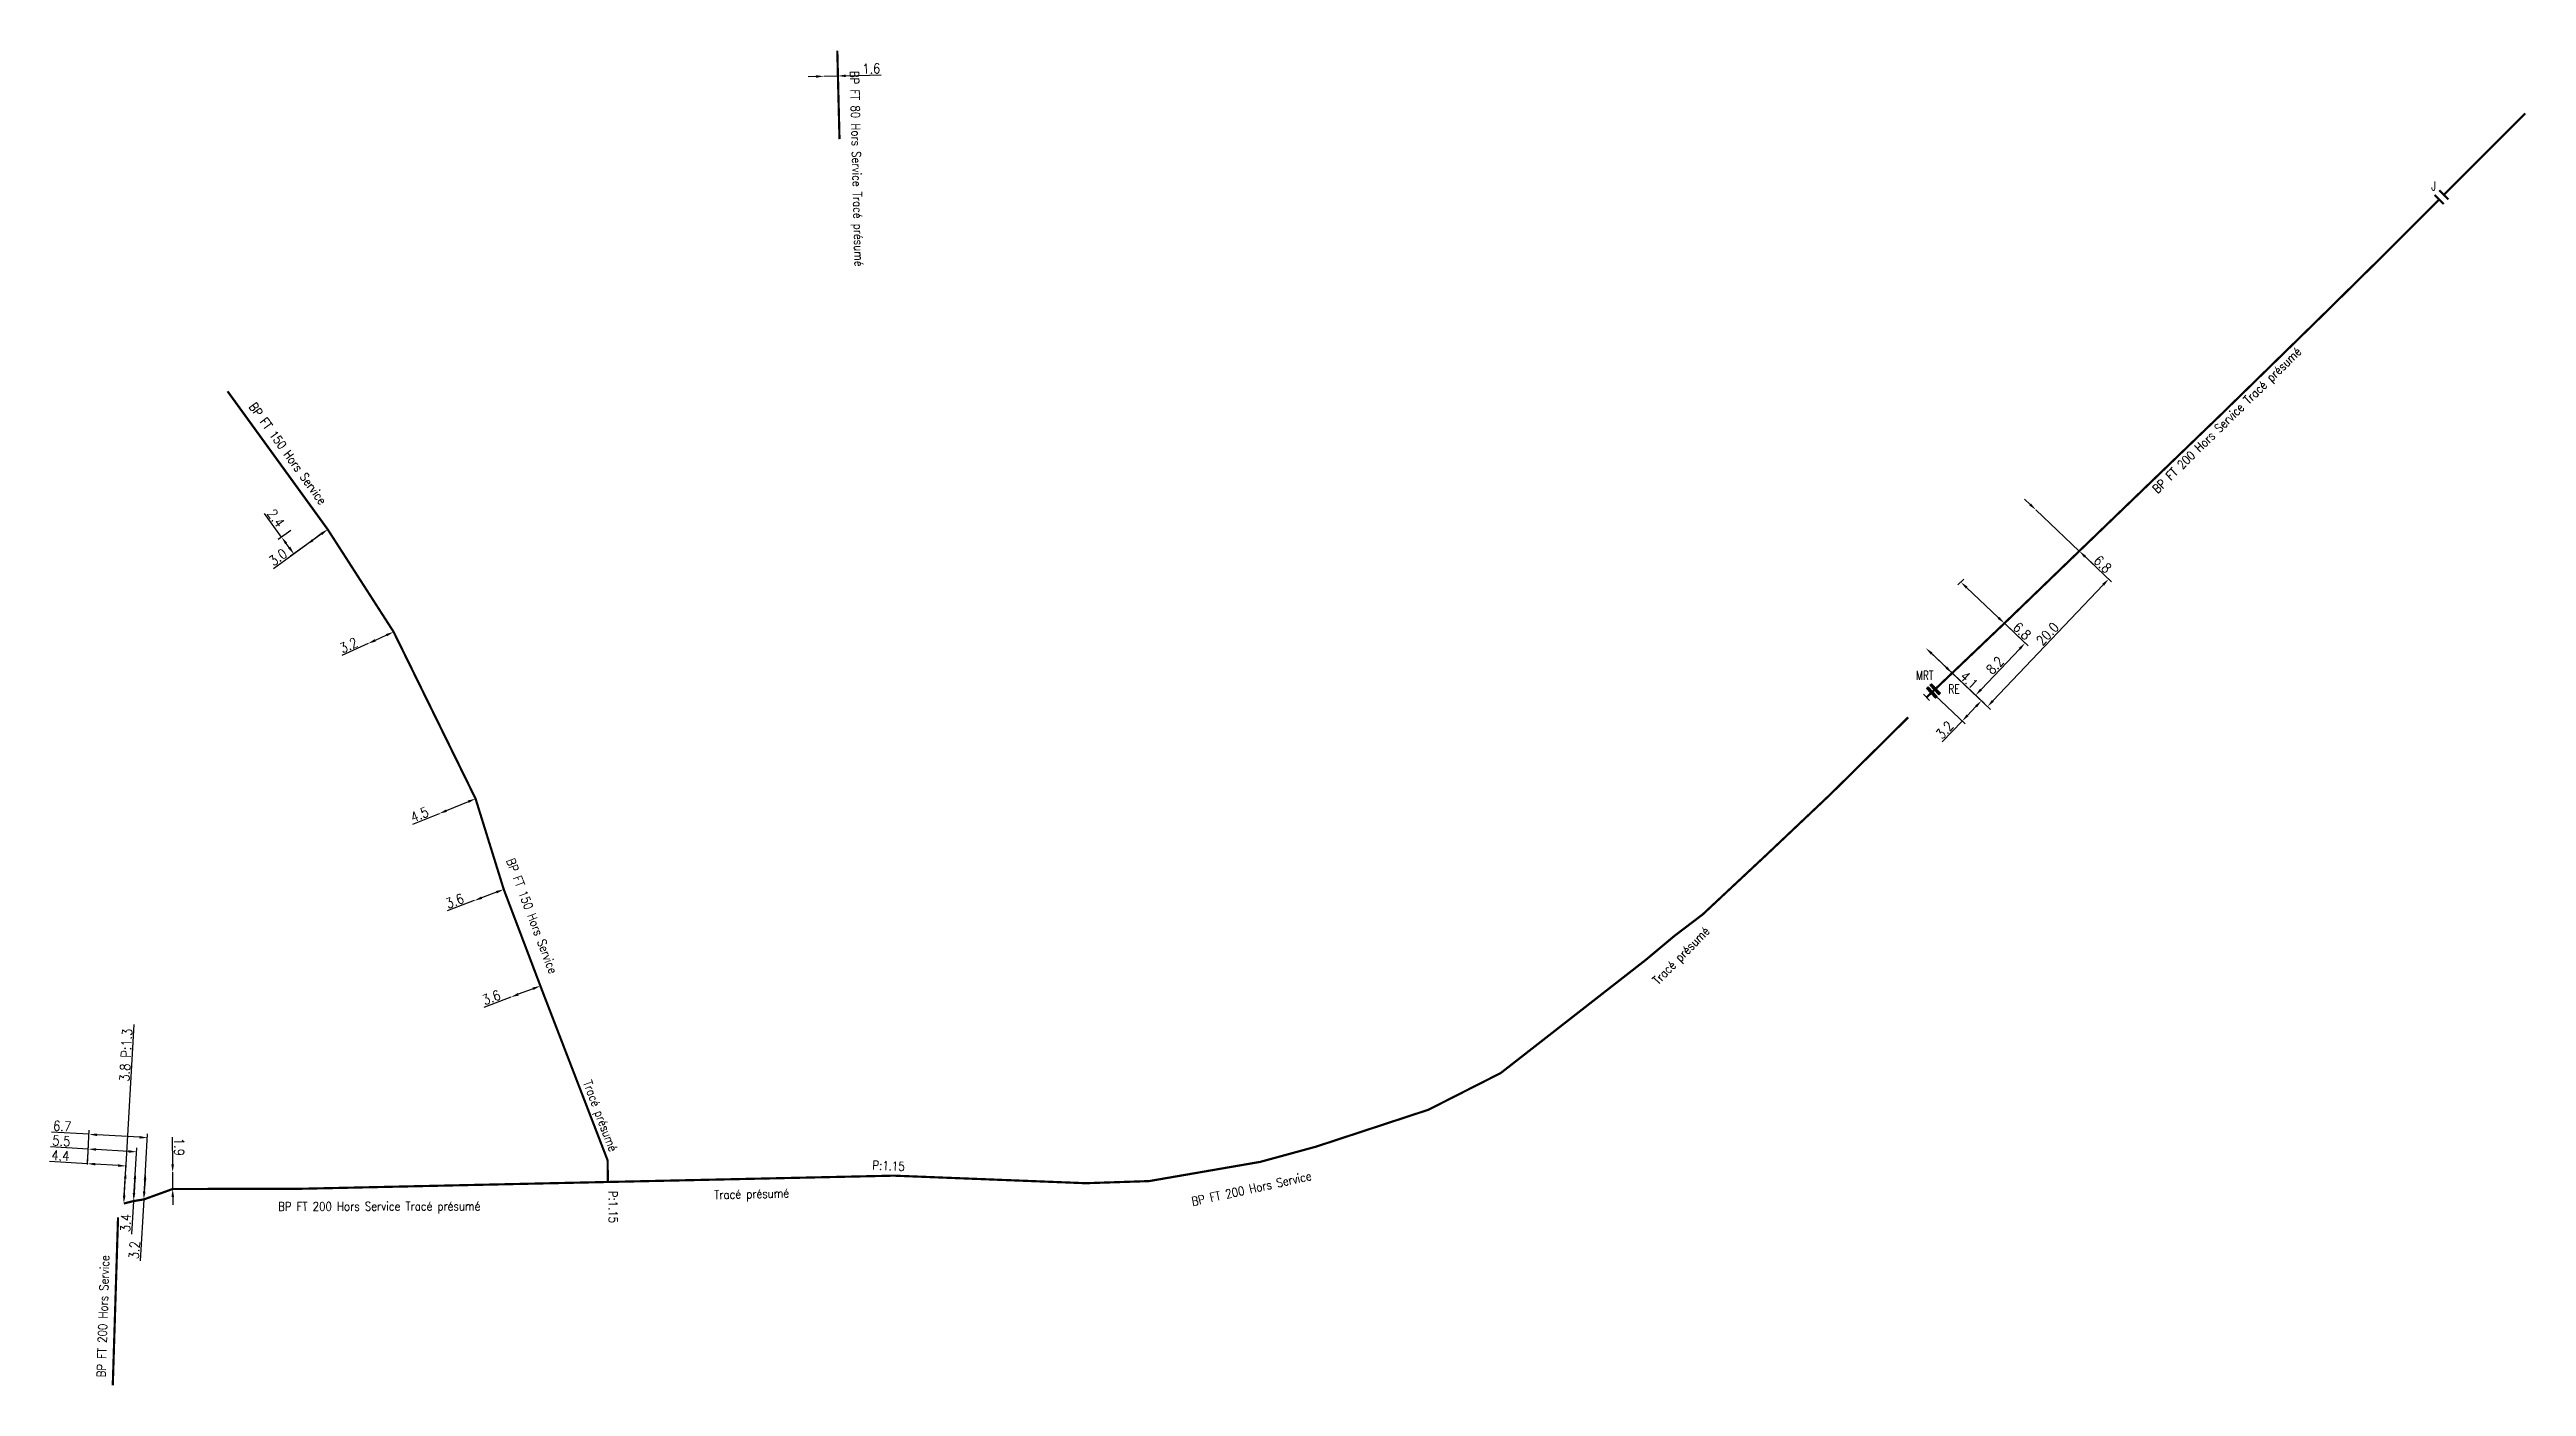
# Model space of a CAD drawing. Header units: millimetres. Extents: x 185000 to 186000, y 128000 to 129005.
# Drawn here: x 185562.6 to 185844.6, y 128057 to 128209.3 of the extents above; entities that cross this region are included whole.
import ezdxf
from ezdxf.enums import TextEntityAlignment as Align

# ---------------------------------------------------------------- set-up
doc = ezdxf.new("R2010")
doc.units = ezdxf.units.MM
doc.header["$PDMODE"] = 34
doc.linetypes.add('L_25_FT', pattern=[2000, 1000, 1000])
doc.layers.get('0').update_dxf_attribs({"linetype": 'CONTINUOUS'})
doc.layers.get('DEFPOINTS').update_dxf_attribs({"linetype": 'CONTINUOUS'})
doc.layers.add('L_908', color=5, linetype='CONTINUOUS')
doc.styles.add('G_ROMANS', font='ROMANS.SHX', dxfattribs={"width": 0.75})
doc.styles.get("Standard").update_dxf_attribs({"font": 'romans.shx', "width": 0.85})
doc.linetypes.add('BP_HS', pattern='A,2,-1,["G",Standard,S=0.85,R=0,X=-0.27,Y=-0.4],-1', length=4)
doc.dimstyles.get("Standard").update_dxf_attribs({"dimtxt": 1.5, "dimasz": 1.2, "dimexe": 0.625, "dimexo": 0.625, "dimgap": 0.25, "dimtad": 1, "dimdec": 1, "dimzin": 0, "dimdsep": 46, "dimtxsty": 'Standard', "dimcen": -0.5, "dimadec": 0, "dimazin": 0, "dimtfac": 1, "dimtdec": 1, "dimtmove": 0, "dimatfit": 3, "dimfxl": 0, "dimtolj": 1, "dimtzin": 0, "dimarcsym": 0})

msp = doc.modelspace()

# ---------------------------------------------------------------- texts
at = {"layer": 'L_908', "linetype": 'L_25_FT', "width": 0.85}
for s, rotation, p in [('BP FT 80 Hors Service Tracé présumé', 271.3964, (185654.34, 128195.67)), ('BP FT 200 Hors Service Tracé présumé', 44.3488, (185810.59, 128166.93)), ('BP FT 150 Hors Service', 305.9296, (185589.73, 128163.24)), ('BP FT 150 Hors Service', 290.7741, (185617.52, 128110.57)), ('Tracé présumé', 45.4998, (185748.46, 128105.92)), ('Tracé présumé', 290.7741, (185625.14, 128087.72)), ('P:1.15', 357.7428, (185658.11, 128082.09)), ('BP FT 200 Hors Service', 12.3537, (185699.42, 128079.51)), ('P:1.15', 270.5087, (185626.74, 128077.41)), ('Tracé présumé', 1.2673, (185642.52, 128078.72)), ('BP FT 200 Hors Service Tracé présumé', 0.13, (185600.11, 128077.34)), ('BP FT 200 Hors Service', 88.2032, (185568.64, 128064.95))]:
    msp.add_text(s, height=1, rotation=rotation, dxfattribs=at).set_placement(p, align=Align.MIDDLE)

# ---------------------------------------------------------------- blocks, each defined once
blk = doc.blocks.new('*D135')
at = {"layer": 'DEFPOINTS', "color": 0, "linetype": 'Continuous', "transparency": 16777216}
for p in [(185590.41, 128154.76), (185594.24, 128154.59), (185588.98, 128153.72)]:
    blk.add_point(p, dxfattribs=at)
at = {"layer": 'L_908', "color": 0, "linetype": 'Continuous', "lineweight": -2, "transparency": 16777216}
for p, q in [((185588.98, 128153.72), (185587.03, 128156.41)), ((185590.03, 128154.48), (185588.6, 128153.45)), ((185589.86, 128152.53), (185589.51, 128153)), ((185593.86, 128154.32), (185590.01, 128151.53))]:
    blk.add_line(p, q, dxfattribs=at)
at = {"layer": 'L_908', "color": 0, "linetype": 'Continuous', "transparency": 16777216}
for points in [[(185589.63, 128153.08), (185589.39, 128152.91), (185588.98, 128153.72)], [(185589.98, 128152.62), (185589.73, 128152.44), (185590.39, 128151.8)]]:
    blk.add_solid(points, dxfattribs=at)
at = {"layer": 'L_908', "color": 0, "linetype": 'Continuous', "transparency": 16777216, "insert": (185588.35, 128155.87), "char_height": 1.125, "attachment_point": 5, "rotation": 306.0879}
blk.add_mtext('\\A1;2.4', dxfattribs=at)
blk = doc.blocks.new('*D136')
at = {"layer": 'DEFPOINTS', "color": 0, "linetype": 'Continuous', "transparency": 16777216}
for p in [(185594.24, 128154.59), (185591.81, 128152.83), (185591.81, 128152.83)]:
    blk.add_point(p, dxfattribs=at)
at = {"layer": 'L_908', "color": 0, "linetype": 'Continuous', "lineweight": -2, "transparency": 16777216}
for p, q in [((185591.81, 128152.83), (185588.06, 128150.11)), ((185593.51, 128154.07), (185592.54, 128153.36))]:
    blk.add_line(p, q, dxfattribs=at)
at = {"layer": 'L_908', "color": 0, "linetype": 'Continuous', "transparency": 16777216}
for points in [[(185593.42, 128154.19), (185593.6, 128153.94), (185594.24, 128154.59)], [(185592.45, 128153.48), (185592.62, 128153.24), (185591.81, 128152.83)]]:
    blk.add_solid(points, dxfattribs=at)
at = {"layer": 'L_908', "color": 0, "linetype": 'Continuous', "transparency": 16777216, "insert": (185588.58, 128151.42), "char_height": 1.125, "attachment_point": 5, "rotation": 35.9616}
blk.add_mtext('\\A1;3.0', dxfattribs=at)
blk = doc.blocks.new('*D137')
at = {"layer": 'DEFPOINTS', "color": 0, "linetype": 'Continuous', "transparency": 16777216}
for p in [(185598.84, 128141.58), (185598.84, 128141.58), (185601.75, 128142.91)]:
    blk.add_point(p, dxfattribs=at)
at = {"layer": 'L_908', "color": 0, "linetype": 'Continuous', "lineweight": -2, "transparency": 16777216}
for p, q in [((185598.84, 128141.58), (185595.86, 128140.22)), ((185600.93, 128142.53), (185599.66, 128141.95))]:
    blk.add_line(p, q, dxfattribs=at)
at = {"layer": 'L_908', "color": 0, "linetype": 'Continuous', "transparency": 16777216}
for points in [[(185599.59, 128142.09), (185599.72, 128141.81), (185598.84, 128141.58)], [(185600.87, 128142.67), (185600.99, 128142.4), (185601.75, 128142.91)]]:
    blk.add_solid(points, dxfattribs=at)
at = {"layer": 'L_908', "color": 0, "linetype": 'Continuous', "transparency": 16777216, "insert": (185596.63, 128141.39), "char_height": 1.125, "attachment_point": 5, "rotation": 24.5389}
blk.add_mtext('\\A1;3.2', dxfattribs=at)
blk = doc.blocks.new('*D138')
at = {"layer": 'DEFPOINTS', "color": 0, "linetype": 'Continuous', "transparency": 16777216}
for p in [(185611.08, 128123.91), (185606.92, 128122.2), (185606.92, 128122.2)]:
    blk.add_point(p, dxfattribs=at)
at = {"layer": 'L_908', "color": 0, "linetype": 'Continuous', "lineweight": -2, "transparency": 16777216}
for p, q in [((185610.25, 128123.57), (185607.75, 128122.54)), ((185606.92, 128122.2), (185603.89, 128120.96))]:
    blk.add_line(p, q, dxfattribs=at)
at = {"layer": 'L_908', "color": 0, "linetype": 'Continuous', "transparency": 16777216}
for points in [[(185610.19, 128123.71), (185610.31, 128123.43), (185611.08, 128123.91)], [(185607.7, 128122.68), (185607.81, 128122.41), (185606.92, 128122.2)]]:
    blk.add_solid(points, dxfattribs=at)
at = {"layer": 'L_908', "color": 0, "linetype": 'Continuous', "transparency": 16777216, "insert": (185604.7, 128122.1), "char_height": 1.125, "attachment_point": 5, "rotation": 22.2956}
blk.add_mtext('\\A1;4.5', dxfattribs=at)
blk = doc.blocks.new('*D139')
at = {"layer": 'DEFPOINTS', "color": 0, "linetype": 'Continuous', "transparency": 16777216}
for p in [(185610.93, 128112.3), (185610.93, 128112.3), (185614.29, 128113.58)]:
    blk.add_point(p, dxfattribs=at)
at = {"layer": 'L_908', "color": 0, "linetype": 'Continuous', "lineweight": -2, "transparency": 16777216}
for p, q in [((185610.93, 128112.3), (185607.86, 128111.14)), ((185613.45, 128113.26), (185611.77, 128112.62))]:
    blk.add_line(p, q, dxfattribs=at)
at = {"layer": 'L_908', "color": 0, "linetype": 'Continuous', "transparency": 16777216}
for points in [[(185611.72, 128112.76), (185611.82, 128112.48), (185610.93, 128112.3)], [(185613.4, 128113.4), (185613.51, 128113.12), (185614.29, 128113.58)]]:
    blk.add_solid(points, dxfattribs=at)
at = {"layer": 'L_908', "color": 0, "linetype": 'Continuous', "transparency": 16777216, "insert": (185608.71, 128112.26), "char_height": 1.125, "attachment_point": 5, "rotation": 20.7741}
blk.add_mtext('\\A1;3.6', dxfattribs=at)
blk = doc.blocks.new('*D140')
at = {"layer": 'DEFPOINTS', "color": 0, "linetype": 'Continuous', "transparency": 16777216}
for p in [(185615.1, 128101.31), (185615.1, 128101.31), (185618.69, 128101.98)]:
    blk.add_point(p, dxfattribs=at)
at = {"layer": 'L_908', "color": 0, "linetype": 'Continuous', "lineweight": -2, "transparency": 16777216}
for p, q in [((185615.1, 128101.31), (185612.03, 128100.14)), ((185617.62, 128102.26), (185615.94, 128101.63)), ((185618.53, 128102.42), (185618.3, 128103.02))]:
    blk.add_line(p, q, dxfattribs=at)
at = {"layer": 'L_908', "color": 0, "linetype": 'Continuous', "transparency": 16777216}
for points in [[(185615.89, 128101.77), (185615.99, 128101.48), (185615.1, 128101.31)], [(185617.57, 128102.4), (185617.68, 128102.12), (185618.46, 128102.58)]]:
    blk.add_solid(points, dxfattribs=at)
at = {"layer": 'L_908', "color": 0, "linetype": 'Continuous', "transparency": 16777216, "insert": (185612.88, 128101.27), "char_height": 1.125, "attachment_point": 5, "rotation": 20.7741}
blk.add_mtext('\\A1;3.6', dxfattribs=at)
blk = doc.blocks.new('*D141')
at = {"layer": 'DEFPOINTS', "color": 0, "linetype": 'Continuous', "transparency": 16777216}
for p in [(185566.85, 128081.8), (185566.88, 128082.33), (185571.02, 128077.8)]:
    blk.add_point(p, dxfattribs=at)
at = {"layer": 'L_908', "color": 0, "linetype": 'Continuous', "lineweight": -2, "transparency": 16777216}
for p, q in [((185566.88, 128082.33), (185562.57, 128082.58)), ((185566.88, 128082.26), (185566.91, 128082.8)), ((185570.38, 128082.12), (185567.78, 128082.28)), ((185571.05, 128078.26), (185571.3, 128082.54))]:
    blk.add_line(p, q, dxfattribs=at)
at = {"layer": 'L_908', "color": 0, "linetype": 'Continuous', "transparency": 16777216}
for points in [[(185567.79, 128082.43), (185567.77, 128082.13), (185566.88, 128082.33)], [(185570.38, 128082.27), (185570.37, 128081.97), (185571.27, 128082.07)]]:
    blk.add_solid(points, dxfattribs=at)
at = {"layer": 'L_908', "color": 0, "linetype": 'Continuous', "transparency": 16777216, "insert": (185563.82, 128083.26), "char_height": 1.125, "attachment_point": 5, "rotation": 356.654}
blk.add_mtext('\\A1;4.4', dxfattribs=at)
blk = doc.blocks.new('*D142')
at = {"layer": 'DEFPOINTS', "color": 0, "linetype": 'Continuous', "transparency": 16777216}
for p in [(185571.24, 128081.54), (185571.24, 128081.54), (185571.02, 128077.8)]:
    blk.add_point(p, dxfattribs=at)
at = {"layer": 'L_908', "color": 0, "linetype": 'Continuous', "lineweight": -2, "transparency": 16777216}
for p, q in [((185571.24, 128081.54), (185572.22, 128098.18)), ((185571.08, 128078.7), (185571.19, 128080.64))]:
    blk.add_line(p, q, dxfattribs=at)
at = {"layer": 'L_908', "color": 0, "linetype": 'Continuous', "transparency": 16777216}
for points in [[(185571.04, 128080.65), (185571.34, 128080.63), (185571.24, 128081.54)], [(185570.93, 128078.7), (185571.23, 128078.69), (185571.02, 128077.8)]]:
    blk.add_solid(points, dxfattribs=at)
at = {"layer": 'L_908', "color": 0, "linetype": 'Continuous', "transparency": 16777216, "insert": (185571.26, 128094.71), "char_height": 1.125, "attachment_point": 5, "rotation": 86.654}
blk.add_mtext('\\A1;3.8 P:1.3', dxfattribs=at)
blk = doc.blocks.new('*D143')
at = {"layer": 'DEFPOINTS', "color": 0, "linetype": 'Continuous', "transparency": 16777216}
for p in [(185566.98, 128084), (185566.85, 128081.8), (185572.14, 128078.08)]:
    blk.add_point(p, dxfattribs=at)
at = {"layer": 'L_908', "color": 0, "linetype": 'Continuous', "lineweight": -2, "transparency": 16777216}
for p, q in [((185566.98, 128084), (185562.68, 128084.25)), ((185566.88, 128082.26), (185567.01, 128084.47)), ((185572.17, 128078.55), (185572.5, 128084.15)), ((185571.57, 128083.73), (185567.88, 128083.95))]:
    blk.add_line(p, q, dxfattribs=at)
at = {"layer": 'L_908', "color": 0, "linetype": 'Continuous', "transparency": 16777216}
for points in [[(185567.89, 128084.1), (185567.87, 128083.8), (185566.98, 128084)], [(185571.58, 128083.88), (185571.56, 128083.58), (185572.47, 128083.68)]]:
    blk.add_solid(points, dxfattribs=at)
at = {"layer": 'L_908', "color": 0, "linetype": 'Continuous', "transparency": 16777216, "insert": (185563.92, 128084.93), "char_height": 1.125, "attachment_point": 5, "rotation": 356.654}
blk.add_mtext('\\A1;5.5', dxfattribs=at)
blk = doc.blocks.new('*D144')
at = {"layer": 'DEFPOINTS', "color": 0, "linetype": 'Continuous', "transparency": 16777216}
for p in [(185572.34, 128081.48), (185572.34, 128081.48), (185572.14, 128078.08)]:
    blk.add_point(p, dxfattribs=at)
at = {"layer": 'L_908', "color": 0, "linetype": 'Continuous', "lineweight": -2, "transparency": 16777216}
for p, q in [((185572.29, 128080.58), (185572.19, 128078.98)), ((185572.14, 128078.08), (185571.92, 128074.32))]:
    blk.add_line(p, q, dxfattribs=at)
at = {"layer": 'L_908', "color": 0, "linetype": 'Continuous', "transparency": 16777216}
for points in [[(185572.14, 128080.59), (185572.44, 128080.57), (185572.34, 128081.48)], [(185572.04, 128078.99), (185572.34, 128078.97), (185572.14, 128078.08)]]:
    blk.add_solid(points, dxfattribs=at)
at = {"layer": 'L_908', "color": 0, "linetype": 'Continuous', "transparency": 16777216, "insert": (185571.24, 128075.57), "char_height": 1.125, "attachment_point": 5, "rotation": 86.654}
blk.add_mtext('\\A1;3.4', dxfattribs=at)
blk = doc.blocks.new('*D145')
at = {"layer": 'DEFPOINTS', "color": 0, "linetype": 'Continuous', "transparency": 16777216}
for p in [(185567.08, 128085.68), (185566.85, 128081.8), (185573.3, 128078.26)]:
    blk.add_point(p, dxfattribs=at)
at = {"layer": 'L_908', "color": 0, "linetype": 'Continuous', "lineweight": -2, "transparency": 16777216}
for p, q in [((185567.08, 128085.68), (185562.8, 128085.93)), ((185566.88, 128082.26), (185567.1, 128086.14)), ((185572.82, 128085.34), (185567.98, 128085.62)), ((185573.33, 128078.73), (185573.74, 128085.75))]:
    blk.add_line(p, q, dxfattribs=at)
at = {"layer": 'L_908', "color": 0, "linetype": 'Continuous', "transparency": 16777216}
for points in [[(185567.98, 128085.77), (185567.97, 128085.47), (185567.08, 128085.68)], [(185572.83, 128085.49), (185572.81, 128085.19), (185573.72, 128085.29)]]:
    blk.add_solid(points, dxfattribs=at)
at = {"layer": 'L_908', "color": 0, "linetype": 'Continuous', "transparency": 16777216, "insert": (185564.01, 128086.61), "char_height": 1.125, "attachment_point": 5, "rotation": 356.654}
blk.add_mtext('\\A1;6.7', dxfattribs=at)
blk = doc.blocks.new('*D146')
at = {"layer": 'DEFPOINTS', "color": 0, "linetype": 'Continuous', "transparency": 16777216}
for p in [(185573.49, 128081.41), (185573.49, 128081.41), (185573.3, 128078.26)]:
    blk.add_point(p, dxfattribs=at)
at = {"layer": 'L_908', "color": 0, "linetype": 'Continuous', "lineweight": -2, "transparency": 16777216}
for p, q in [((185573.44, 128080.51), (185573.36, 128079.16)), ((185573.3, 128078.26), (185572.9, 128071.26))]:
    blk.add_line(p, q, dxfattribs=at)
at = {"layer": 'L_908', "color": 0, "linetype": 'Continuous', "transparency": 16777216}
for points in [[(185573.29, 128080.52), (185573.59, 128080.5), (185573.49, 128081.41)], [(185573.21, 128079.17), (185573.51, 128079.15), (185573.3, 128078.26)]]:
    blk.add_solid(points, dxfattribs=at)
at = {"layer": 'L_908', "color": 0, "linetype": 'Continuous', "transparency": 16777216, "insert": (185572.22, 128072.49), "char_height": 1.125, "attachment_point": 5, "rotation": 86.654}
blk.add_mtext('\\A1;3.2', dxfattribs=at)
blk = doc.blocks.new('*D147')
at = {"layer": 'DEFPOINTS', "color": 0, "linetype": 'Continuous', "transparency": 16777216}
for p in [(185576.59, 128081.35), (185576.59, 128081.35), (185576.59, 128079.45)]:
    blk.add_point(p, dxfattribs=at)
at = {"layer": 'L_908', "color": 0, "linetype": 'Continuous', "lineweight": -2, "transparency": 16777216}
for p, q in [((185576.59, 128082.25), (185576.58, 128085.35)), ((185576.59, 128079.45), (185576.59, 128081.35)), ((185576.6, 128078.55), (185576.6, 128077.65))]:
    blk.add_line(p, q, dxfattribs=at)
at = {"layer": 'L_908', "color": 0, "linetype": 'Continuous', "transparency": 16777216}
for points in [[(185576.74, 128082.25), (185576.44, 128082.25), (185576.59, 128081.35)], [(185576.75, 128078.55), (185576.45, 128078.55), (185576.59, 128079.45)]]:
    blk.add_solid(points, dxfattribs=at)
at = {"layer": 'L_908', "color": 0, "linetype": 'Continuous', "transparency": 16777216, "insert": (185577.33, 128084.25), "char_height": 1.125, "attachment_point": 5, "rotation": 270.13}
blk.add_mtext('\\A1;1.9', dxfattribs=at)
blk = doc.blocks.new('*D148')
at = {"layer": 'DEFPOINTS', "color": 0, "linetype": 'Continuous', "transparency": 16777216}
for p in [(185776.22, 128141.07), (185776.22, 128141.07), (185779.21, 128138.22)]:
    blk.add_point(p, dxfattribs=at)
at = {"layer": 'L_908', "color": 0, "linetype": 'Continuous', "lineweight": -2, "transparency": 16777216}
for p, q in [((185776.87, 128140.45), (185778.56, 128138.84)), ((185779.21, 128138.22), (185781.39, 128136.15))]:
    blk.add_line(p, q, dxfattribs=at)
at = {"layer": 'L_908', "color": 0, "linetype": 'Continuous', "transparency": 16777216}
for points in [[(185776.97, 128140.56), (185776.77, 128140.34), (185776.22, 128141.07)], [(185778.66, 128138.95), (185778.46, 128138.73), (185779.21, 128138.22)]]:
    blk.add_solid(points, dxfattribs=at)
at = {"layer": 'L_908', "color": 0, "linetype": 'Continuous', "transparency": 16777216, "insert": (185781.14, 128137.42), "char_height": 1.125, "attachment_point": 5, "rotation": 316.4742}
blk.add_mtext('\\A1;4.1', dxfattribs=at)
blk = doc.blocks.new('*D149')
at = {"layer": 'DEFPOINTS', "color": 0, "linetype": 'Continuous', "transparency": 16777216}
for p in [(185785.16, 128143.89), (185776.22, 128141.07), (185781.88, 128135.69)]:
    blk.add_point(p, dxfattribs=at)
at = {"layer": 'L_908', "color": 0, "linetype": 'Continuous', "lineweight": -2, "transparency": 16777216}
for p, q in [((185785.5, 128143.56), (185787.86, 128141.32)), ((185776.56, 128140.74), (185782.22, 128135.37)), ((185786.9, 128140.99), (185782.5, 128136.35))]:
    blk.add_line(p, q, dxfattribs=at)
at = {"layer": 'L_908', "color": 0, "linetype": 'Continuous', "transparency": 16777216}
for points in [[(185786.79, 128141.09), (185787.01, 128140.88), (185787.52, 128141.64)], [(185782.39, 128136.45), (185782.6, 128136.24), (185781.88, 128135.69)]]:
    blk.add_solid(points, dxfattribs=at)
at = {"layer": 'L_908', "color": 0, "linetype": 'Continuous', "transparency": 16777216, "insert": (185784.08, 128139.1), "char_height": 1.125, "attachment_point": 5, "rotation": 46.4742}
blk.add_mtext('\\A1;8.2', dxfattribs=at)
blk = doc.blocks.new('*D150')
at = {"layer": 'DEFPOINTS', "color": 0, "linetype": 'Continuous', "transparency": 16777216}
for p in [(185780.53, 128148.9), (185780.2, 128148.59), (185785.16, 128143.89)]:
    blk.add_point(p, dxfattribs=at)
at = {"layer": 'L_908', "color": 0, "linetype": 'Continuous', "lineweight": -2, "transparency": 16777216}
for p, q in [((185780.53, 128148.9), (185779.87, 128148.26)), ((185780.86, 128147.97), (185784.5, 128144.51)), ((185785.16, 128143.89), (185785.5, 128144.21)), ((185785.16, 128143.89), (185787.5, 128141.66))]:
    blk.add_line(p, q, dxfattribs=at)
at = {"layer": 'L_908', "color": 0, "linetype": 'Continuous', "transparency": 16777216}
for points in [[(185780.96, 128148.08), (185780.75, 128147.86), (185780.2, 128148.59)], [(185784.61, 128144.61), (185784.4, 128144.4), (185785.16, 128143.89)]]:
    blk.add_solid(points, dxfattribs=at)
at = {"layer": 'L_908', "color": 0, "linetype": 'Continuous', "transparency": 16777216, "insert": (185787.17, 128143.01), "char_height": 1.125, "attachment_point": 5, "rotation": 316.4742}
blk.add_mtext('\\A1;6.8', dxfattribs=at)
blk = doc.blocks.new('*D151')
at = {"layer": 'DEFPOINTS', "color": 0, "linetype": 'Continuous', "transparency": 16777216}
for p in [(185793.69, 128152.12), (185776.22, 128141.07), (185783.23, 128134.4)]:
    blk.add_point(p, dxfattribs=at)
at = {"layer": 'L_908', "color": 0, "linetype": 'Continuous', "lineweight": -2, "transparency": 16777216}
for p, q in [((185794.03, 128151.79), (185797.37, 128148.61)), ((185796.41, 128148.28), (185783.85, 128135.06)), ((185776.56, 128140.74), (185783.57, 128134.08))]:
    blk.add_line(p, q, dxfattribs=at)
at = {"layer": 'L_908', "color": 0, "linetype": 'Continuous', "transparency": 16777216}
for points in [[(185796.31, 128148.39), (185796.52, 128148.18), (185797.03, 128148.93)], [(185783.74, 128135.16), (185783.96, 128134.95), (185783.23, 128134.4)]]:
    blk.add_solid(points, dxfattribs=at)
at = {"layer": 'L_908', "color": 0, "linetype": 'Continuous', "transparency": 16777216, "insert": (185790.07, 128142.69), "char_height": 1.125, "attachment_point": 5, "rotation": 46.4742}
blk.add_mtext('\\A1;20.0', dxfattribs=at)
blk = doc.blocks.new('*D152')
at = {"layer": 'DEFPOINTS', "color": 0, "linetype": 'Continuous', "transparency": 16777216}
for p in [(185788.75, 128156.81), (185788.75, 128156.81), (185793.69, 128152.12)]:
    blk.add_point(p, dxfattribs=at)
at = {"layer": 'L_908', "color": 0, "linetype": 'Continuous', "lineweight": -2, "transparency": 16777216}
for p, q in [((185788.09, 128157.43), (185787.44, 128158.04)), ((185788.75, 128156.81), (185793.69, 128152.12)), ((185794.34, 128151.5), (185796.68, 128149.27))]:
    blk.add_line(p, q, dxfattribs=at)
at = {"layer": 'L_908', "color": 0, "linetype": 'Continuous', "transparency": 16777216}
for points in [[(185788.2, 128157.53), (185787.99, 128157.32), (185788.75, 128156.81)], [(185794.44, 128151.6), (185794.23, 128151.39), (185793.69, 128152.12)]]:
    blk.add_solid(points, dxfattribs=at)
at = {"layer": 'L_908', "color": 0, "linetype": 'Continuous', "transparency": 16777216, "insert": (185796.35, 128150.62), "char_height": 1.125, "attachment_point": 5, "rotation": 316.4742}
blk.add_mtext('\\A1;6.8', dxfattribs=at)
blk = doc.blocks.new('P_310_01')
at = {"color": 0, "linetype": 'Continuous', "const_width": 0.25, "flags": 128}
for points in [[(-0.38, 0.75), (-0.38, -0.75)], [(0.38, 0.75), (0.38, -0.75)]]:
    blk.add_lwpolyline(points, dxfattribs=at)
at = {"color": 0, "linetype": 'Continuous', "width": 0.75}
blk.add_attdef('NUM', text='', height=1, dxfattribs=at).set_placement((1.93, 1.53), align=Align.MIDDLE)
at = {"color": 0, "linetype": 'Continuous', "width": 0.75, "flags": 3}
for tag, p in [('DEF_LEG', (0, -10)), ('DEF_COUP', (0, -12.5)), ('DEF_TYPE', (0, -15))]:
    blk.add_attdef(tag, text='', height=1.2, dxfattribs=at).set_placement(p, align=Align.MIDDLE)
blk = doc.blocks.new('*D154')
at = {"layer": 'DEFPOINTS', "color": 0, "linetype": 'Continuous', "transparency": 16777216}
for p in [(185776.22, 128141.07), (185776.89, 128136.01), (185782.54, 128135.06)]:
    blk.add_point(p, dxfattribs=at)
at = {"layer": 'L_908', "color": 0, "linetype": 'Continuous', "lineweight": -2, "transparency": 16777216}
for p, q in [((185776.56, 128140.74), (185782.88, 128134.74)), ((185777.23, 128135.69), (185780.68, 128132.42)), ((185780.34, 128132.74), (185778.08, 128130.37)), ((185781.92, 128134.41), (185780.96, 128133.4))]:
    blk.add_line(p, q, dxfattribs=at)
at = {"layer": 'L_908', "color": 0, "linetype": 'Continuous', "transparency": 16777216}
for points in [[(185781.81, 128134.51), (185782.03, 128134.31), (185782.54, 128135.06)], [(185780.85, 128133.5), (185781.06, 128133.29), (185780.34, 128132.74)]]:
    blk.add_solid(points, dxfattribs=at)
at = {"layer": 'L_908', "color": 0, "linetype": 'Continuous', "transparency": 16777216, "insert": (185778.35, 128131.74), "char_height": 1.125, "attachment_point": 5, "rotation": 46.4742}
blk.add_mtext('\\A1;3.2', dxfattribs=at)
blk = doc.blocks.new('L_340_17')
at = {"linetype": 'Continuous'}
blk.add_hatch(color=0, dxfattribs=at).paths.add_polyline_path([(0.125, 0.75), (-0.125, 0.75), (-0.125, -0.75), (0.125, -0.75)])
at = {"color": 0, "linetype": 'Continuous'}
blk.add_lwpolyline([(-0.125, 0.75), (0.125, 0.75), (0.125, -0.75), (-0.125, -0.75)], close=True, dxfattribs=at)
at = {"color": 0, "linetype": 'Continuous', "style": 'G_ROMANS', "width": 0.75}
for tag, height, flags, p in [('MRT', 1.5, 8, (0, 3)), ('DEF_LEG', 1.2, 3, (0, -5)), ('DEF_COUP', 1.2, 3, (0, -7.5)), ('DEF_TYPE', 1.2, 3, (0, -10))]:
    blk.add_attdef(tag, text='', height=height, dxfattribs=dict(at, flags=flags)).set_placement(p, align=Align.MIDDLE)
blk = doc.blocks.new('L_340_20')
at = {"linetype": 'Continuous'}
blk.add_hatch(color=0, dxfattribs=at).paths.add_polyline_path([(0.125, 0.75), (-0.125, 0.75), (-0.125, -0.75), (0.125, -0.75)])
at = {"color": 0, "linetype": 'Continuous'}
blk.add_lwpolyline([(-0.125, 0.75), (0.125, 0.75), (0.125, -0.75), (-0.125, -0.75)], close=True, dxfattribs=at)
at = {"color": 0, "linetype": 'Continuous', "width": 0.75}
for tag, height, flags, p in [('RE', 1.5, 8, (0, 3)), ('DEF_LEG', 1.2, 3, (0, -5)), ('DEF_COUP', 1.2, 3, (0, -7.5)), ('DEF_TYPE', 1.2, 3, (0, -10))]:
    blk.add_attdef(tag, text='', height=height, dxfattribs=dict(at, flags=flags)).set_placement(p, align=Align.MIDDLE)
blk = doc.blocks.new('L_340_07')
at = {"color": 0, "linetype": 'Continuous', "const_width": 0.25, "flags": 128}
blk.add_lwpolyline([(0, 0), (0.35, 0)], dxfattribs=at)
at = {"color": 0, "linetype": 'Continuous', "flags": 128}
blk.add_lwpolyline([(0.35, -0.5), (0.35, 0.5)], dxfattribs=at)
at = {"color": 0, "linetype": 'Continuous', "width": 0.75, "flags": 3}
for tag, p in [('DEF_LEG', (0.72, -3.47)), ('DEF_COUP', (0.72, -5.97)), ('DEF_TYPE', (0.72, -8.47))]:
    blk.add_attdef(tag, text='', height=1.2, dxfattribs=at).set_placement(p, align=Align.MIDDLE)
blk = doc.blocks.new('*D155')
at = {"layer": 'DEFPOINTS', "color": 0, "linetype": 'Continuous', "transparency": 16777216}
for p in [(185650.74, 128206.2), (185650.74, 128206.2), (185652.34, 128206.24)]:
    blk.add_point(p, dxfattribs=at)
at = {"layer": 'L_908', "color": 0, "linetype": 'Continuous', "lineweight": -2, "transparency": 16777216}
for p, q in [((185649.84, 128206.18), (185648.94, 128206.15)), ((185650.74, 128206.2), (185652.34, 128206.24)), ((185653.24, 128206.26), (185657.28, 128206.36))]:
    blk.add_line(p, q, dxfattribs=at)
at = {"layer": 'L_908', "color": 0, "linetype": 'Continuous', "transparency": 16777216}
for points in [[(185649.84, 128206.33), (185649.84, 128206.03), (185650.74, 128206.2)], [(185653.24, 128206.41), (185653.24, 128206.11), (185652.34, 128206.24)]]:
    blk.add_solid(points, dxfattribs=at)
at = {"layer": 'L_908', "color": 0, "linetype": 'Continuous', "transparency": 16777216, "insert": (185656.14, 128207.08), "char_height": 1.125, "attachment_point": 5, "rotation": 1.3964}
blk.add_mtext('\\A1;1.6', dxfattribs=at)

# ---------------------------------------------------------------- dimensions: what is measured, and where the dimension line sits
at = {"layer": 'L_908', "linetype": 'Continuous'}
for base, p1, p2, angle, override, picture, middle in [((185650.74, 128206.2), (185652.34, 128206.24), (185650.74, 128206.2), 1.3964, {"dimscale": 0.75, "dimatfit": 0}, '*D155', (185656.16, 128206.33)), ((185788.75, 128156.81), (185793.69, 128152.12), (185788.75, 128156.81), 316.4742, {"dimscale": 0.75, "dimatfit": 0}, '*D152', (185795.84, 128150.07)), ((185588.98, 128153.72), (185594.24, 128154.59), (185590.41, 128154.76), 306.0879, {"dimscale": 0.75}, '*D135', (185587.74, 128155.43)), ((185591.81, 128152.83), (185594.24, 128154.59), (185591.81, 128152.83), 35.9616, {"dimscale": 0.75}, '*D136', (185589.02, 128150.81)), ((185783.23, 128134.4), (185793.69, 128152.12), (185776.22, 128141.07), 46.4742, {"dimscale": 0.75, "dimatfit": 0}, '*D151', (185790.61, 128142.17)), ((185780.2, 128148.59), (185785.16, 128143.89), (185780.53, 128148.9), 316.4742, {"dimscale": 0.75, "dimexo": 0}, '*D150', (185786.66, 128142.46)), ((185781.88, 128135.69), (185785.16, 128143.89), (185776.22, 128141.07), 46.4742, {"dimscale": 0.75, "dimatfit": 0}, '*D149', (185784.62, 128138.58)), ((185598.84, 128141.58), (185601.75, 128142.91), (185598.84, 128141.58), 24.5389, {"dimscale": 0.75}, '*D137', (185596.94, 128140.71)), ((185776.22, 128141.07), (185779.21, 128138.22), (185776.22, 128141.07), 316.4742, {"dimscale": 0.75}, '*D148', (185780.63, 128136.88)), ((185782.54, 128135.06), (185776.89, 128136.01), (185776.22, 128141.07), 226.4742, {"dimscale": 0.75}, '*D154', (185778.9, 128131.23)), ((185606.92, 128122.2), (185611.08, 128123.91), (185606.92, 128122.2), 22.2956, {"dimscale": 0.75}, '*D138', (185604.99, 128121.41)), ((185610.93, 128112.3), (185614.29, 128113.58), (185610.93, 128112.3), 20.7741, {"dimscale": 0.75}, '*D139', (185608.97, 128111.56)), ((185615.1, 128101.31), (185618.69, 128101.98), (185615.1, 128101.31), 20.7741, {"dimscale": 0.75}, '*D140', (185613.14, 128100.56)), ((185567.0767, 128085.675), (185573.3048, 128078.2642), (185566.85, 128081.797), 356.654, {"dimscale": 0.75}, '*D145', (185563.9636, 128085.857)), ((185566.88, 128082.33), (185571.02, 128077.8), (185566.85, 128081.8), 356.654, {"dimscale": 0.75}, '*D141', (185563.78, 128082.51)), ((185566.98, 128084), (185572.14, 128078.08), (185566.85, 128081.8), 356.654, {"dimscale": 0.75}, '*D143', (185563.87, 128084.18)), ((185576.59, 128081.35), (185576.59, 128079.45), (185576.59, 128081.35), 270.13, {"dimscale": 0.75, "dimlfac": 1, "dimlunit": 2, "dimatfit": 0}, '*D147', (185576.58, 128084.25)), ((185572.34, 128081.48), (185572.14, 128078.08), (185572.34, 128081.48), 266.654, {"dimscale": 0.75}, '*D144', (185571.99, 128075.53)), ((185573.48866, 128081.40886), (185573.30481, 128078.26423), (185573.48866, 128081.40886), 266.65396, {"dimscale": 0.75}, '*D146', (185572.96476, 128072.448))]:
    dim = msp.add_linear_dim(base=base, p1=p1, p2=p2, angle=angle, dimstyle='Standard', override=override, dxfattribs=at)
    dim.commit()
    dim.dimension.update_dxf_attribs({"geometry": picture, "text_midpoint": middle, "dimtype": 160})
dim = msp.add_linear_dim(base=(185571.2425, 128081.54019), p1=(185571.02363, 128077.79658), p2=(185571.2425, 128081.54019), angle=266.65396, text='<> P:1.3', dimstyle='Standard', override={"dimscale": 0.75}, dxfattribs=at)
dim.commit()
dim.dimension.update_dxf_attribs({"geometry": '*D142', "text_midpoint": (185572.01015, 128094.67008), "dimtype": 160})

# ---------------------------------------------------------------- linework, layer by layer
at = {"layer": 'L_908', "linetype": 'BP_HS', "const_width": 0.25}
for points in [[(185652.52, 128199.04), (185652.34, 128206.24), (185652.27, 128209.13)], [(185626.14, 128080.25), (185626.12, 128082.7), (185618.69, 128101.98), (185614.29, 128113.58), (185611.08, 128123.91), (185601.75, 128142.91), (185594.24, 128154.59), (185582.84, 128170.32)], [(185571.02, 128077.8), (185572.14, 128078.08), (185573.3, 128078.26), (185576.59, 128079.45), (185591.35, 128079.48), (185626.14, 128080.25), (185658.71, 128080.97), (185658.71, 128080.97), (185680.55, 128080.11), (185680.55, 128080.11), (185687.77, 128080.35), (185687.77, 128080.35), (185700.43, 128082.54), (185700.43, 128082.54), (185706.8, 128084.28), (185706.8, 128084.28), (185719.58, 128088.48), (185719.58, 128088.48), (185727.81, 128092.66), (185727.81, 128092.66), (185744.35, 128105.57), (185744.35, 128105.57), (185747.6, 128108.29), (185747.6, 128108.29), (185750.81, 128110.73), (185758.11, 128117.56), (185758.11, 128117.56), (185765.37, 128124.43), (185765.37, 128124.43), (185768.04, 128127.07), (185774.21, 128133.18)], [(185569.77, 128057.08), (185570.37, 128076.23)]]:
    msp.add_lwpolyline(points, dxfattribs=at)
at = {"layer": 'L_908', "linetype": 'BP_HS', "const_width": 0.25, "flags": 128}
for points in [[(185844.48, 128201.98), (185835.19, 128192.69)], [(185834.66, 128192.16), (185833.16, 128190.66), (185828.8, 128186.29), (185821.19, 128178.78), (185809.65, 128167.5), (185793.69, 128152.12), (185785.16, 128143.89), (185779.21, 128138.22), (185777.28, 128136.38), (185776.89, 128136.01)], [(185776.89, 128136.01), (185776.55, 128135.69)]]:
    msp.add_lwpolyline(points, dxfattribs=at)

# ---------------------------------------------------------------- block references
at = {"layer": 'L_908'}
ref = msp.add_blockref('P_310_01', (185834.93, 128192.43), dxfattribs=dict(at, rotation=45.01330691130541))
ref.add_attrib('NUM', 'J', dxfattribs={"layer": '0', "color": 0, "linetype": 'Continuous', "height": 1, "width": 0.75}).set_placement((185834.04, 128193.7), align=Align.MIDDLE)
ref = msp.add_blockref('L_340_17', (185776.89, 128136.01), dxfattribs=dict(at, rotation=43.61452974664794))
ref.add_attrib('MRT', 'MRT', dxfattribs={"layer": '0', "color": 0, "linetype": 'Continuous', "height": 1, "style": 'G_ROMANS', "width": 0.75}).set_placement((185776.09, 128137.96), align=Align.MIDDLE)
at = {"layer": 'L_908', "rotation": 223.6145297465235}
msp.add_blockref('L_340_07', (185776.55, 128135.69), dxfattribs=at)
at = {"layer": 'L_908'}
ref = msp.add_blockref('L_340_20', (185777.28, 128136.38), dxfattribs=dict(at, rotation=43.6145297465234))
ref.add_attrib('RE', 'RE', dxfattribs={"layer": '0', "color": 0, "linetype": 'Continuous', "height": 1, "width": 0.75}).set_placement((185779.43, 128136.41), align=Align.MIDDLE)

msp.set_redraw_order([(e.dxf.handle, doc.entitydb.next_handle()) for e in msp.query("TEXT MTEXT ATTDEF DIMENSION ARC_DIMENSION")])  # texts and dimensions are drawn at this point

doc.saveas('drawing.dxf')
